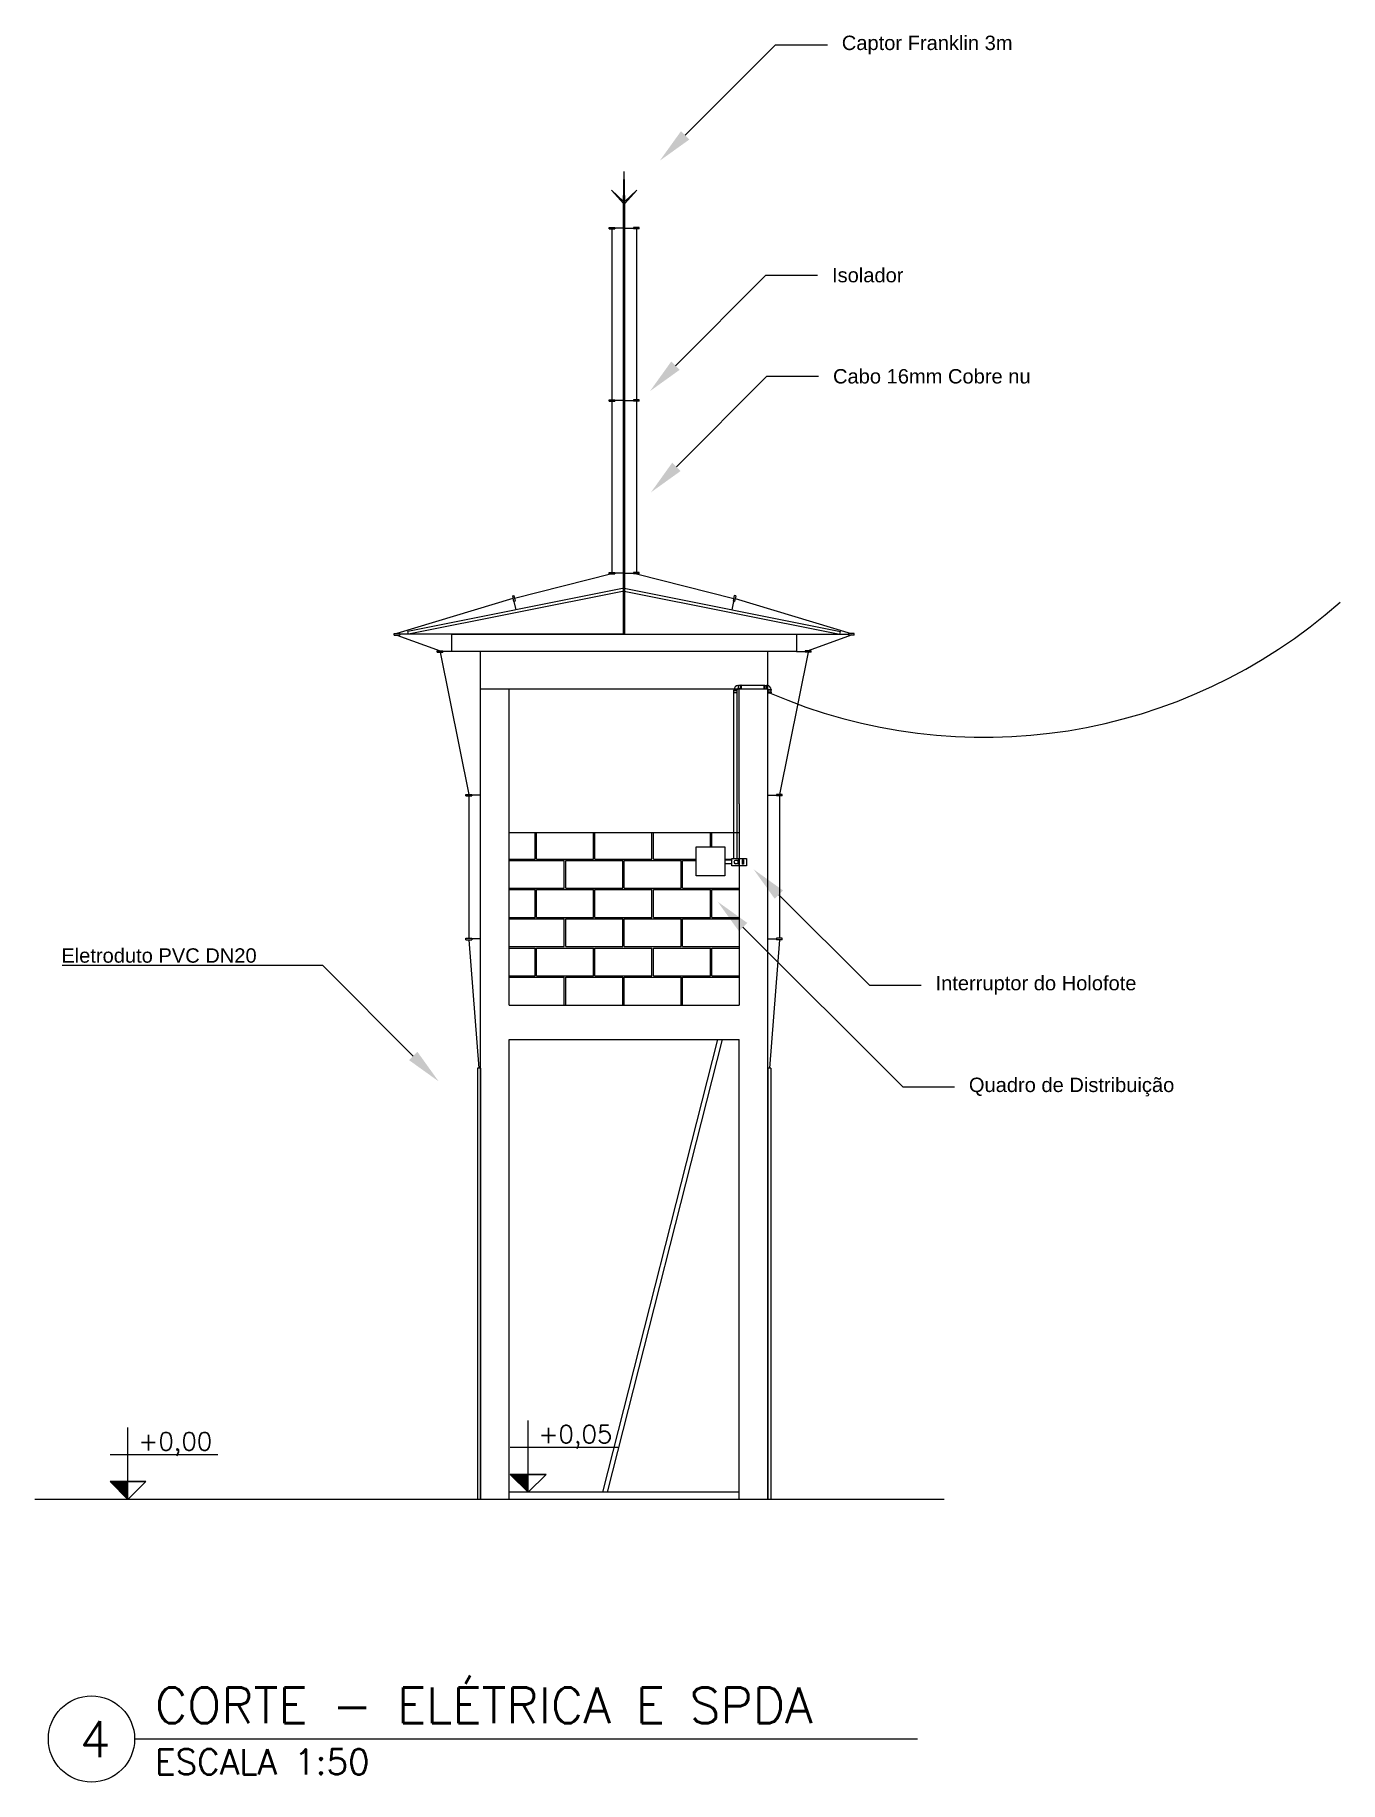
# Model space of a CAD drawing. Extents: x 0 to 7472, y -3979 to 0.
# Drawn here: x 7360.46 to 7369.53, y -3979.5 to -3967.34 of the extents above; entities that cross this region are included whole.
import ezdxf
from ezdxf import colors
from ezdxf.entities.mleader import LeaderData, LeaderLine
from ezdxf.math import Vec2, Vec3

# ---------------------------------------------------------------- set-up
doc = ezdxf.new("R2010")
doc.units = 0
doc.layers.get('0').update_dxf_attribs({"linetype": 'CONTINUOUS'})
for name, color, linetype, lineweight in [('Arquitetônico - Alvenaria Alta', 251, 'CONTINUOUS', 13), ('Arquitetônico - Desnível', 8, 'CONTINUOUS', 20), ('Elétrica', 2, 'CONTINUOUS', 20)]:
    doc.layers.add(name, color=color, linetype=linetype, lineweight=lineweight)
for name, color, linetype in [('Arquitetônico - Cobertura', 253, 'CONTINUOUS'), ('Arquitetônico - Cotas', 1, 'CONTINUOUS'), ('Arquitetônico - Desnível Terreno', 14, 'CONTINUOUS'), ('Símbolos - Indicação Fachada Elevação Vista', 7, 'CONTINUOUS')]:
    doc.layers.add(name, color=color, linetype=linetype)
doc.styles.add('ROMANS', font='romans.shx', dxfattribs={"height": 0.3})
doc.styles.get("Standard").update_dxf_attribs({"font": 'arial.ttf', "height": 0.15})

msp = doc.modelspace()

# ---------------------------------------------------------------- texts
at = {"lineweight": -2, "char_height": 0.25, "attachment_point": 1, "style": 'ROMANS'}
for s, width, heights, insert in [('CORTE - ELÉTRICA E SPDA', 7.57034, [-0.298], (7361.291, -3978.836)), ('4', 0.39382, [-0.25], (7360.767, -3979.071))]:
    msp.add_mtext_dynamic_manual_height_columns(s, width=width, gutter_width=750, heights=heights, dxfattribs=dict(at, insert=insert))
at = {"lineweight": -2, "insert": (7361.291, -3979.442), "char_height": 0.175, "width": 765.14067, "attachment_point": 7, "style": 'ROMANS'}
msp.add_mtext('ESCALA 1:50\\P', dxfattribs=at)
at = {"layer": 'Símbolos - Indicação Fachada Elevação Vista', "lineweight": -2, "char_height": 0.125, "attachment_point": 1, "style": 'ROMANS'}
for s, insert in [('+0,00', (7361.175, -3977.062)), ('+0,05', (7363.958, -3977.012))]:
    msp.add_mtext_dynamic_manual_height_columns(s, width=1.32789, gutter_width=750, heights=[-0.149], dxfattribs=dict(at, insert=insert))

# ---------------------------------------------------------------- hatches: boundary and pattern name
at = {"layer": 'Arquitetônico - Alvenaria Alta', "lineweight": -2}
h = msp.add_hatch(dxfattribs=at)
h.set_pattern_fill('AR-B816C', color=256, scale=0.001)
h.set_pattern_definition([(0, (7364.55372, -3973.4888), (0.2032, 0.2032), [0.396875, -0.009525]), (0, (7364.35052, -3973.47928), (0.2032, 0.2032), [0.396875, -0.009525]), (90, (7364.55372, -3973.4888), (-0.2032, 0.2032), [-0.212725, 0.193675]), (90, (7364.5442, -3973.4888), (-0.2032, 0.2032), [-0.212725, 0.193675])])
h.paths.add_polyline_path([(7365.054, -3973.189), (7365.054, -3972.989), (7365.254, -3972.989), (7365.254, -3973.081), (7365.304, -3973.081), (7365.304, -3973.069), (7365.316, -3973.069), (7365.316, -3972.889), (7363.754, -3972.889), (7363.754, -3974.089), (7365.354, -3974.089), (7365.354, -3973.119), (7365.304, -3973.119), (7365.304, -3973.106), (7365.254, -3973.106), (7365.254, -3973.189)])
h.paths.add_polyline_path([(7365.341, -3973.069), (7365.354, -3973.069), (7365.354, -3972.889), (7365.341, -3972.889)])
at = {"layer": 'Símbolos - Indicação Fachada Elevação Vista', "lineweight": -2}
h = msp.add_hatch(color=256, dxfattribs=at)
h.dxf.hatch_style = 1
h.paths.add_polyline_path([(7363.886, -3977.354), (7363.761, -3977.354), (7363.886, -3977.479)])
h = msp.add_hatch(color=256, dxfattribs=at)
h.dxf.hatch_style = 1
h.paths.add_polyline_path([(7361.103, -3977.404), (7360.978, -3977.404), (7361.103, -3977.529)])

# ---------------------------------------------------------------- linework, layer by layer
at = {"lineweight": -2}
msp.add_line((7361.149, -3979.195), (7366.594, -3979.195), dxfattribs=at)
msp.add_circle((7360.849, -3979.195), 0.3, dxfattribs=at)
at = {"layer": 'Arquitetônico - Alvenaria Alta', "lineweight": -2}
for p, q in [((7363.554, -3977.529), (7363.554, -3971.629)), ((7365.554, -3977.529), (7365.554, -3971.629)), ((7363.554, -3971.889), (7365.554, -3971.889)), ((7363.754, -3972.689), (7363.754, -3971.889)), ((7365.354, -3972.689), (7365.354, -3971.889)), ((7363.754, -3974.089), (7363.754, -3972.689)), ((7365.354, -3972.689), (7365.354, -3974.089)), ((7363.754, -3972.889), (7365.354, -3972.889)), ((7363.754, -3974.089), (7365.354, -3974.089)), ((7363.754, -3974.329), (7365.354, -3974.329)), ((7363.754, -3977.529), (7363.754, -3974.329)), ((7365.354, -3977.529), (7365.354, -3974.329))]:
    msp.add_line(p, q, dxfattribs=at)
at = {"layer": 'Arquitetônico - Cobertura', "lineweight": -2}
for p, q in [((7364.554, -3971.188), (7363.05, -3971.489)), ((7364.554, -3971.209), (7363.054, -3971.509)), ((7364.554, -3971.188), (7366.058, -3971.489)), ((7364.554, -3971.209), (7366.054, -3971.509)), ((7363.054, -3971.509), (7363.05, -3971.489)), ((7364.554, -3971.509), (7363.054, -3971.509)), ((7363.354, -3971.509), (7365.754, -3971.509)), ((7363.354, -3971.509), (7363.354, -3971.629)), ((7364.554, -3971.509), (7366.054, -3971.509)), ((7365.754, -3971.509), (7365.754, -3971.629)), ((7366.054, -3971.509), (7366.058, -3971.489)), ((7365.754, -3971.629), (7363.354, -3971.629))]:
    msp.add_line(p, q, dxfattribs=at)
at = {"layer": 'Arquitetônico - Cotas', "lineweight": -2}
for p, q in [((7364.549, -3968.509), (7364.554, -3968.289)), ((7364.559, -3968.509), (7364.554, -3968.289)), ((7364.549, -3968.498), (7364.465, -3968.42)), ((7364.549, -3968.511), (7364.465, -3968.42)), ((7364.558, -3968.498), (7364.642, -3968.42)), ((7364.559, -3968.511), (7364.642, -3968.42)), ((7364.549, -3971.509), (7364.549, -3968.509)), ((7364.559, -3971.509), (7364.559, -3968.509)), ((7364.449, -3968.688), (7364.449, -3968.678)), ((7364.449, -3968.678), (7364.489, -3968.678)), ((7364.449, -3968.688), (7364.489, -3968.688)), ((7364.489, -3968.678), (7364.489, -3968.688)), ((7364.549, -3968.683), (7364.489, -3968.683)), ((7364.559, -3968.683), (7364.619, -3968.683)), ((7364.659, -3968.678), (7364.619, -3968.678)), ((7364.619, -3968.678), (7364.619, -3968.688)), ((7364.659, -3968.688), (7364.619, -3968.688)), ((7364.659, -3968.688), (7364.659, -3968.678)), ((7364.449, -3969.888), (7364.449, -3969.878)), ((7364.449, -3969.878), (7364.489, -3969.878)), ((7364.449, -3969.888), (7364.489, -3969.888)), ((7364.489, -3969.878), (7364.489, -3969.888)), ((7364.549, -3969.883), (7364.489, -3969.883)), ((7364.559, -3969.883), (7364.619, -3969.883)), ((7364.659, -3969.878), (7364.619, -3969.878)), ((7364.619, -3969.878), (7364.619, -3969.888)), ((7364.659, -3969.888), (7364.619, -3969.888)), ((7364.659, -3969.888), (7364.659, -3969.878)), ((7364.449, -3971.088), (7364.449, -3971.078)), ((7364.449, -3971.078), (7364.489, -3971.078)), ((7364.449, -3971.088), (7364.489, -3971.088)), ((7364.489, -3971.078), (7364.489, -3971.088)), ((7364.549, -3971.083), (7364.489, -3971.083)), ((7364.559, -3971.083), (7364.619, -3971.083)), ((7364.659, -3971.078), (7364.619, -3971.078)), ((7364.619, -3971.078), (7364.619, -3971.088)), ((7364.659, -3971.088), (7364.619, -3971.088)), ((7364.659, -3971.088), (7364.659, -3971.078)), ((7363.777, -3971.242), (7363.787, -3971.24)), ((7363.777, -3971.242), (7363.785, -3971.281)), ((7363.795, -3971.279), (7363.785, -3971.281)), ((7363.787, -3971.24), (7363.795, -3971.279)), ((7363.802, -3971.339), (7363.79, -3971.28)), ((7365.306, -3971.339), (7365.317, -3971.28)), ((7365.32, -3971.24), (7365.313, -3971.279)), ((7365.313, -3971.279), (7365.322, -3971.281)), ((7365.33, -3971.242), (7365.32, -3971.24)), ((7365.33, -3971.242), (7365.322, -3971.281)), ((7362.954, -3971.514), (7362.954, -3971.504)), ((7362.954, -3971.504), (7362.994, -3971.504)), ((7362.954, -3971.514), (7362.994, -3971.514)), ((7362.994, -3971.504), (7362.994, -3971.514)), ((7363.054, -3971.509), (7362.994, -3971.509)), ((7366.054, -3971.509), (7366.114, -3971.509)), ((7366.154, -3971.504), (7366.114, -3971.504)), ((7366.114, -3971.504), (7366.114, -3971.514)), ((7366.154, -3971.514), (7366.114, -3971.514)), ((7366.154, -3971.514), (7366.154, -3971.504)), ((7363.254, -3971.634), (7363.254, -3971.624)), ((7363.254, -3971.624), (7363.294, -3971.624)), ((7363.254, -3971.634), (7363.294, -3971.634)), ((7363.294, -3971.624), (7363.294, -3971.634)), ((7363.354, -3971.629), (7363.294, -3971.629)), ((7365.754, -3971.629), (7365.814, -3971.629)), ((7365.854, -3971.624), (7365.814, -3971.624)), ((7365.814, -3971.624), (7365.814, -3971.634)), ((7365.854, -3971.634), (7365.814, -3971.634)), ((7365.854, -3971.634), (7365.854, -3971.624)), ((7363.454, -3972.634), (7363.454, -3972.624)), ((7363.454, -3972.624), (7363.494, -3972.624)), ((7363.454, -3972.634), (7363.494, -3972.634)), ((7363.494, -3972.624), (7363.494, -3972.634)), ((7363.554, -3972.629), (7363.494, -3972.629)), ((7365.554, -3972.629), (7365.614, -3972.629)), ((7365.654, -3972.624), (7365.614, -3972.624)), ((7365.614, -3972.624), (7365.614, -3972.634)), ((7365.654, -3972.634), (7365.614, -3972.634)), ((7365.654, -3972.634), (7365.654, -3972.624)), ((7363.454, -3973.634), (7363.454, -3973.624)), ((7363.454, -3973.624), (7363.494, -3973.624)), ((7363.454, -3973.634), (7363.494, -3973.634)), ((7363.494, -3973.624), (7363.494, -3973.634)), ((7363.554, -3973.629), (7363.494, -3973.629)), ((7365.554, -3973.629), (7365.614, -3973.629)), ((7365.654, -3973.624), (7365.614, -3973.624)), ((7365.614, -3973.624), (7365.614, -3973.634)), ((7365.654, -3973.634), (7365.614, -3973.634)), ((7365.654, -3973.634), (7365.654, -3973.624)), ((7365.204, -3974.329), (7364.404, -3977.479)), ((7365.235, -3974.329), (7364.435, -3977.479)), ((7363.554, -3974.529), (7363.534, -3974.529)), ((7363.534, -3974.529), (7363.534, -3977.529)), ((7363.554, -3974.529), (7363.554, -3977.529)), ((7365.574, -3974.529), (7365.554, -3974.529)), ((7365.554, -3974.529), (7365.554, -3977.529)), ((7365.574, -3974.529), (7365.574, -3977.529))]:
    msp.add_line(p, q, dxfattribs=at)
at = {"layer": 'Arquitetônico - Cotas', "color": 6, "lineweight": -2}
for p, q in [((7364.469, -3968.688), (7364.469, -3969.878)), ((7364.639, -3968.688), (7364.639, -3969.878)), ((7364.469, -3969.888), (7364.469, -3971.078)), ((7364.639, -3969.888), (7364.639, -3971.078)), ((7364.469, -3971.088), (7363.791, -3971.259)), ((7364.639, -3971.088), (7365.316, -3971.259)), ((7363.781, -3971.261), (7362.974, -3971.504)), ((7365.326, -3971.261), (7366.134, -3971.504)), ((7362.974, -3971.514), (7363.274, -3971.624)), ((7366.134, -3971.514), (7365.834, -3971.624)), ((7363.274, -3971.634), (7363.474, -3972.624)), ((7365.834, -3971.634), (7365.634, -3972.624)), ((7363.474, -3972.634), (7363.474, -3973.624)), ((7365.634, -3972.634), (7365.634, -3973.624)), ((7363.474, -3973.634), (7363.544, -3974.529)), ((7365.634, -3973.634), (7365.564, -3974.529))]:
    msp.add_line(p, q, dxfattribs=at)
at = {"layer": 'Arquitetônico - Cotas', "lineweight": -2}
msp.add_arc((7367.055, -3968.488), 3.738, 246.5251, 311.5393, dxfattribs=at)
at = {"layer": 'Arquitetônico - Desnível', "lineweight": -2}
msp.add_line((7365.354, -3977.479), (7363.754, -3977.479), dxfattribs=at)
at = {"layer": 'Arquitetônico - Desnível Terreno', "lineweight": -2}
msp.add_line((7366.779, -3977.529), (7360.456, -3977.529), dxfattribs=at)
at = {"layer": 'Elétrica', "lineweight": -2}
for p, q in [((7365.319, -3971.894), (7365.319, -3971.896)), ((7365.346, -3971.866), (7365.349, -3971.866)), ((7365.349, -3971.866), (7365.35, -3971.865)), ((7365.349, -3971.886), (7365.349, -3971.866)), ((7365.349, -3971.886), (7365.35, -3971.888)), ((7365.35, -3971.888), (7365.35, -3971.865)), ((7365.363, -3971.865), (7365.35, -3971.865)), ((7365.363, -3971.888), (7365.35, -3971.888)), ((7365.363, -3971.865), (7365.365, -3971.864)), ((7365.363, -3971.888), (7365.363, -3971.865)), ((7365.363, -3971.888), (7365.365, -3971.889)), ((7365.365, -3971.889), (7365.365, -3971.864)), ((7365.369, -3971.864), (7365.365, -3971.864)), ((7365.369, -3971.889), (7365.365, -3971.889)), ((7365.369, -3971.864), (7365.369, -3971.889)), ((7365.369, -3971.864), (7365.526, -3971.864)), ((7365.369, -3971.889), (7365.526, -3971.889)), ((7365.526, -3971.864), (7365.53, -3971.864)), ((7365.526, -3971.864), (7365.526, -3971.889)), ((7365.526, -3971.889), (7365.53, -3971.889)), ((7365.53, -3971.889), (7365.53, -3971.864)), ((7365.532, -3971.865), (7365.53, -3971.864)), ((7365.532, -3971.888), (7365.53, -3971.889)), ((7365.532, -3971.888), (7365.532, -3971.865)), ((7365.532, -3971.865), (7365.545, -3971.865)), ((7365.532, -3971.888), (7365.545, -3971.888)), ((7365.545, -3971.888), (7365.545, -3971.865)), ((7365.546, -3971.866), (7365.545, -3971.865)), ((7365.546, -3971.886), (7365.545, -3971.888)), ((7365.546, -3971.886), (7365.546, -3971.866)), ((7365.549, -3971.866), (7365.546, -3971.866)), ((7365.576, -3971.894), (7365.576, -3971.896)), ((7365.317, -3971.911), (7365.316, -3971.912)), ((7365.316, -3971.912), (7365.341, -3971.912)), ((7365.316, -3971.916), (7365.316, -3971.912)), ((7365.316, -3973.069), (7365.316, -3971.916)), ((7365.341, -3971.916), (7365.316, -3971.916)), ((7365.319, -3971.896), (7365.317, -3971.898)), ((7365.317, -3971.911), (7365.317, -3971.898)), ((7365.317, -3971.898), (7365.34, -3971.898)), ((7365.317, -3971.911), (7365.34, -3971.911)), ((7365.319, -3971.896), (7365.339, -3971.896)), ((7365.339, -3971.896), (7365.34, -3971.898)), ((7365.34, -3971.911), (7365.34, -3971.898)), ((7365.34, -3971.911), (7365.341, -3971.912)), ((7365.341, -3971.916), (7365.341, -3971.912)), ((7365.341, -3973.069), (7365.341, -3971.916)), ((7365.555, -3971.911), (7365.554, -3971.912)), ((7365.554, -3971.916), (7365.554, -3971.912)), ((7365.579, -3971.912), (7365.554, -3971.912)), ((7365.554, -3971.916), (7365.579, -3971.916)), ((7365.556, -3971.896), (7365.555, -3971.898)), ((7365.555, -3971.911), (7365.555, -3971.898)), ((7365.577, -3971.898), (7365.555, -3971.898)), ((7365.577, -3971.911), (7365.555, -3971.911)), ((7365.576, -3971.896), (7365.556, -3971.896)), ((7365.576, -3971.896), (7365.577, -3971.898)), ((7365.577, -3971.911), (7365.577, -3971.898)), ((7365.577, -3971.911), (7365.579, -3971.912)), ((7365.579, -3971.916), (7365.579, -3971.912)), ((7365.054, -3973.189), (7365.054, -3972.989)), ((7365.054, -3972.989), (7365.254, -3972.989)), ((7365.254, -3972.989), (7365.254, -3973.189)), ((7365.304, -3973.081), (7365.254, -3973.081)), ((7365.304, -3973.106), (7365.254, -3973.106)), ((7365.304, -3973.119), (7365.304, -3973.069)), ((7365.304, -3973.069), (7365.354, -3973.069)), ((7365.344, -3973.082), (7365.329, -3973.082)), ((7365.344, -3973.106), (7365.329, -3973.106)), ((7365.345, -3973.081), (7365.344, -3973.081)), ((7365.344, -3973.081), (7365.344, -3973.107)), ((7365.344, -3973.081), (7365.344, -3973.082)), ((7365.344, -3973.082), (7365.344, -3973.106)), ((7365.344, -3973.106), (7365.344, -3973.107)), ((7365.345, -3973.107), (7365.344, -3973.107)), ((7365.345, -3973.081), (7365.345, -3973.107)), ((7365.347, -3973.082), (7365.345, -3973.082)), ((7365.347, -3973.106), (7365.345, -3973.106)), ((7365.347, -3973.081), (7365.347, -3973.106)), ((7365.354, -3973.081), (7365.347, -3973.081)), ((7365.347, -3973.081), (7365.347, -3973.082)), ((7365.347, -3973.082), (7365.347, -3973.106)), ((7365.354, -3973.106), (7365.347, -3973.106)), ((7365.347, -3973.106), (7365.347, -3973.106)), ((7365.354, -3973.119), (7365.354, -3973.069)), ((7365.354, -3973.069), (7365.404, -3973.069)), ((7365.354, -3973.069), (7365.354, -3973.119)), ((7365.374, -3973.079), (7365.384, -3973.079)), ((7365.374, -3973.079), (7365.374, -3973.109)), ((7365.384, -3973.109), (7365.374, -3973.109)), ((7365.384, -3973.079), (7365.384, -3973.109)), ((7365.404, -3973.069), (7365.404, -3973.119)), ((7365.254, -3973.189), (7365.054, -3973.189)), ((7365.354, -3973.119), (7365.304, -3973.119)), ((7365.404, -3973.119), (7365.354, -3973.119))]:
    msp.add_line(p, q, dxfattribs=at)
for centre, radius, start, end in [((7365.346, -3971.894), 0.0275, 90, 180), ((7365.349, -3971.896), 0.01, 90, 180), ((7365.546, -3971.896), 0.01, 0, 90), ((7365.549, -3971.894), 0.0275, 0, 90), ((7365.329, -3973.094), 0.0119, 90, 270)]:
    msp.add_arc(centre, radius, start, end, dxfattribs=at)
at = {"layer": 'Símbolos - Indicação Fachada Elevação Vista', "lineweight": -2}
for p, q in [((7363.886, -3977.104), (7363.886, -3976.979)), ((7361.103, -3977.154), (7361.103, -3977.029)), ((7363.886, -3977.229), (7363.886, -3977.104)), ((7360.978, -3977.216), (7361.728, -3977.216)), ((7361.103, -3977.279), (7361.103, -3977.154)), ((7363.761, -3977.166), (7364.511, -3977.166)), ((7363.886, -3977.354), (7363.886, -3977.229)), ((7361.103, -3977.404), (7361.103, -3977.279)), ((7364.011, -3977.354), (7363.761, -3977.354)), ((7363.761, -3977.354), (7363.886, -3977.479)), ((7363.886, -3977.479), (7363.886, -3977.354)), ((7363.886, -3977.354), (7364.011, -3977.354)), ((7364.011, -3977.354), (7363.886, -3977.479)), ((7361.228, -3977.404), (7360.978, -3977.404)), ((7360.978, -3977.404), (7361.103, -3977.529)), ((7361.103, -3977.529), (7361.103, -3977.404)), ((7361.103, -3977.404), (7361.228, -3977.404)), ((7361.228, -3977.404), (7361.103, -3977.529))]:
    msp.add_line(p, q, dxfattribs=at)

msp.set_redraw_order([(e.dxf.handle, doc.entitydb.next_handle()) for e in msp.query("TEXT MTEXT ATTDEF DIMENSION ARC_DIMENSION")])  # texts and dimensions are drawn at this point

# ---------------------------------------------------------------- leaders
at = {"layer": 'Arquitetônico - Cotas', "lineweight": -2}
ml = msp.add_multileader_mtext('Standard', dxfattribs=at)
ml.set_content('Captor Franklin 3m', color=256, style='STANDARD')
ml.set_leader_properties(color=256, linetype='BYLAYER', lineweight=-1)
ml.build(insert=Vec2(0, 0))
ml.multileader.update_dxf_attribs({"text_right_attachment_type": 6, "dogleg_length": 0.36, "arrow_head_size": 0.25})
ctx = ml.context
ctx.base_point, ctx.char_height, ctx.arrow_head_size, ctx.landing_gap_size, ctx.plane_origin = Vec3(7365.968, -3967.408), 0.1, 0.25, 0.1, Vec3(7364.802, -3968.214)
ctx.right_attachment = 6
notes = []
notes.append((ctx, [(0, (1, 1, 0), (7365.608, -3967.408), (1, 0), 0.36, [(0, [(7364.802, -3968.214)], 0, [])])]))
ctx.mtext.insert, ctx.mtext.flow_direction = Vec3(7366.068, -3967.344), 5
ml = msp.add_multileader_mtext('Standard', dxfattribs=at)
ml.set_content('Isolador', color=256, style='STANDARD')
ml.set_leader_properties(color=256, linetype='BYLAYER', lineweight=-1)
ml.build(insert=Vec2(0, 0))
ml.multileader.update_dxf_attribs({"text_right_attachment_type": 6, "dogleg_length": 0.36, "arrow_head_size": 0.25})
ctx = ml.context
ctx.base_point, ctx.char_height, ctx.arrow_head_size, ctx.landing_gap_size, ctx.plane_origin = Vec3(7365.9, -3969.011), 0.1, 0.25, 0.1, Vec3(7364.734, -3969.817)
ctx.right_attachment = 6
notes.append((ctx, [(0, (1, 1, 0), (7365.54, -3969.011), (1, 0), 0.36, [(0, [(7364.734, -3969.817)], 0, [])])]))
ctx.mtext.insert, ctx.mtext.flow_direction = Vec3(7366, -3968.96), 5
ml = msp.add_multileader_mtext('Standard', dxfattribs=at)
ml.set_content('Cabo 16mm Cobre nu', color=256, style='STANDARD')
ml.set_leader_properties(color=256, linetype='BYLAYER', lineweight=-1)
ml.build(insert=Vec2(0, 0))
ml.multileader.update_dxf_attribs({"text_right_attachment_type": 6, "dogleg_length": 0.36, "arrow_head_size": 0.25})
ctx = ml.context
ctx.base_point, ctx.char_height, ctx.arrow_head_size, ctx.landing_gap_size, ctx.plane_origin = Vec3(7365.907, -3969.714), 0.1, 0.25, 0.1, Vec3(7364.741, -3970.521)
ctx.right_attachment = 6
notes.append((ctx, [(0, (1, 1, 0), (7365.547, -3969.714), (1, 0), 0.36, [(0, [(7364.741, -3970.521)], 0, [])])]))
ctx.mtext.insert, ctx.mtext.flow_direction = Vec3(7366.007, -3969.664), 5
ml = msp.add_multileader_mtext('Standard', dxfattribs=at)
ml.set_content('Interruptor do Holofote', color=256, style='STANDARD')
ml.set_leader_properties(color=256, linetype='BYLAYER', lineweight=-1)
ml.build(insert=Vec2(0, 0))
ml.multileader.update_dxf_attribs({"text_right_attachment_type": 6, "dogleg_length": 0.36, "arrow_head_size": 0.25})
ctx = ml.context
ctx.base_point, ctx.char_height, ctx.arrow_head_size, ctx.landing_gap_size, ctx.plane_origin = Vec3(7366.62, -3973.95), 0.1, 0.25, 0.1, Vec3(7365.454, -3973.144)
ctx.right_attachment = 6
notes.append((ctx, [(0, (1, 1, 0), (7366.26, -3973.95), (1, 0), 0.36, [(0, [(7365.454, -3973.144)], 0, [])])]))
ctx.mtext.insert, ctx.mtext.flow_direction = Vec3(7366.72, -3973.886), 5
ml = msp.add_multileader_mtext('Standard', dxfattribs=at)
ml.set_content('Quadro de Distribuição', color=256, style='STANDARD')
ml.set_leader_properties(color=256, linetype='BYLAYER', lineweight=-1)
ml.build(insert=Vec2(0, 0))
ml.multileader.update_dxf_attribs({"text_right_attachment_type": 6, "dogleg_length": 0.36, "arrow_head_size": 0.25})
ctx = ml.context
ctx.base_point, ctx.char_height, ctx.arrow_head_size, ctx.landing_gap_size, ctx.plane_origin = Vec3(7366.852, -3974.657), 0.1, 0.25, 0.1, Vec3(7365.204, -3973.369)
ctx.right_attachment = 6
notes.append((ctx, [(0, (1, 1, 0), (7366.492, -3974.657), (1, 0), 0.36, [(0, [(7365.204, -3973.369)], 0, [])])]))
ctx.mtext.insert, ctx.mtext.flow_direction = Vec3(7366.952, -3974.594), 5
ml = msp.add_multileader_mtext('Standard', dxfattribs=at)
ml.set_content('Eletroduto PVC DN20', color=256, style='STANDARD')
ml.set_leader_properties(color=256, linetype='BYLAYER', lineweight=-1)
ml.build(insert=Vec2(0, 0))
ml.multileader.update_dxf_attribs({"text_right_attachment_type": 6, "dogleg_length": 0.36, "arrow_head_size": 0.25})
ctx = ml.context
ctx.base_point, ctx.char_height, ctx.arrow_head_size, ctx.landing_gap_size, ctx.plane_origin = Vec3(7360.557, -3973.745), 0.1, 0.25, 0.1, Vec3(7363.264, -3974.62)
ctx.right_attachment, ctx.text_align_type = 6, 2
notes.append((ctx, [(0, (1, 1, 0), (7362.458, -3973.814), (-1, 0), 0.36, [(0, [(7363.264, -3974.62)], 0, [])])]))
ctx.mtext.insert, ctx.mtext.alignment, ctx.mtext.flow_direction = Vec3(7361.998, -3973.694), 3, 5
for ctx, leaders in notes:
    for number, flags, end, landing, length, lines in leaders:
        leader = LeaderData()
        leader.index, (leader.has_last_leader_line, leader.has_dogleg_vector, leader.attachment_direction) = number, flags
        leader.last_leader_point, leader.dogleg_vector, leader.dogleg_length = Vec3(end), Vec3(landing), length
        for number, points, colour, breaks in lines:
            line = LeaderLine()
            line.index, line.vertices, line.color, line.breaks = number, Vec3.list(points), colors.encode_raw_color(colour), breaks
            leader.lines.append(line)
        ctx.leaders.append(leader)

doc.saveas('drawing.dxf')
